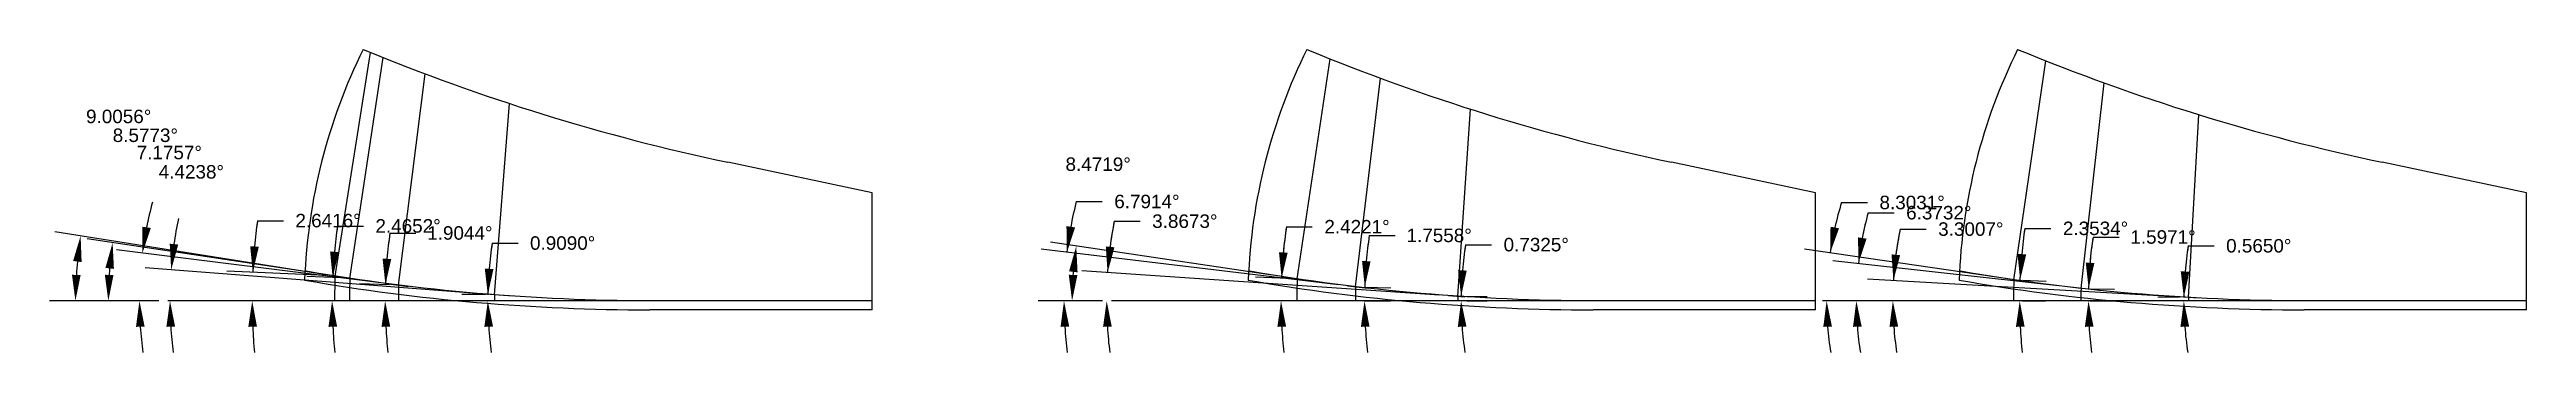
# Model space of a CAD drawing. Header units: inches. Extents: x 104.6 to 187.1, y -21.1 to -6.8.
# Drawn here: x 110.35 to 127.53, y -21.06 to -18.95 of the extents above; entities that cross this region are included whole.
import ezdxf

# ---------------------------------------------------------------- set-up
doc = ezdxf.new("R2010")
doc.units = ezdxf.units.IN
doc.header["$MEASUREMENT"] = 0
doc.header["$PDMODE"] = 35
doc.layers.get('Defpoints').update_dxf_attribs({"color": 10})
for name, color, linetype, true_color in [('Blade_1', 30, 'Continuous', 0xff7f00), ('Blade_2', 7, 'Continuous', 0xcccc00), ('Blade_3', 7, 'Continuous', 0x00cc00)]:
    doc.layers.add(name, color=color, linetype=linetype, true_color=true_color)
doc.styles.get("Standard").update_dxf_attribs({"font": 'arial.ttf'})
doc.dimstyles.get("Standard").update_dxf_attribs({"dimtxt": 0.09375, "dimasz": 0.18, "dimexe": 0.18, "dimexo": 0.0625, "dimgap": 0.09, "dimtad": 0, "dimtih": 1, "dimtoh": 1, "dimdec": 4, "dimzin": 0, "dimdsep": 46, "dimtxsty": 'Standard', "dimcen": 0.09, "dimadec": 4, "dimazin": 0, "dimtfac": 1, "dimtdec": 4, "dimtofl": 0, "dimtmove": 0, "dimatfit": 3, "dimfxl": 1, "dimtolj": 1, "dimtzin": 0, "dimarcsym": 0})

msp = doc.modelspace()

# ---------------------------------------------------------------- blocks, each defined once
blk = doc.blocks.new('*D51')
at = {"layer": 'Blade_1', "color": 0, "lineweight": -2, "transparency": 16777216}
blk.add_line((113.313, -20.646), (111.014, -20.468), dxfattribs=at)
for start, end in [(168.1783, 171.8772), (183.6989, 187.3979)]:
    blk.add_arc((113.974, -20.697), 2.789, start, end, dxfattribs=at)
at = {"layer": 'Blade_1', "color": 0, "transparency": 16777216}
for points in [[(111.243, -20.306), (111.184, -20.3), (111.194, -20.482)], [(111.161, -20.878), (111.221, -20.876), (111.186, -20.697)]]:
    blk.add_solid(points, dxfattribs=at)
at = {"layer": 'Defpoints', "color": 0, "transparency": 16777216}
for p in [(111.171, -20.697), (111.186, -20.625), (113.375, -20.651), (113.5, -20.66), (114.513, -20.697)]:
    blk.add_point(p, dxfattribs=at)
at = {"layer": 'Blade_1', "color": 0, "transparency": 16777216, "insert": (111.334, -19.801), "char_height": 0.09375, "attachment_point": 5}
blk.add_mtext('\\A1;4.4238°', dxfattribs=at)
blk = doc.blocks.new('*D52')
at = {"layer": 'Blade_1', "color": 0, "lineweight": -2, "transparency": 16777216}
for p, q in [((113.42, -20.296), (113.6, -20.296)), ((113.375, -20.654), (113.21, -20.652)), ((113.375, -20.697), (113.21, -20.697))]:
    blk.add_line(p, q, dxfattribs=at)
for start, end in [(171.3455, 179.091), (171.3499, 175.2205), (183.8706, 187.7412)]:
    blk.add_arc((116.055, -20.697), 2.665, start, end, dxfattribs=at)
at = {"layer": 'Blade_1', "color": 0, "transparency": 16777216}
for points in [[(113.429, -20.476), (113.369, -20.473), (113.39, -20.655)], [(113.366, -20.878), (113.426, -20.876), (113.39, -20.697)]]:
    blk.add_solid(points, dxfattribs=at)
at = {"layer": 'Defpoints', "color": 0, "transparency": 16777216}
for p in [(113.39, -20.683), (113.437, -20.655), (113.437, -20.697), (116.055, -20.697)]:
    blk.add_point(p, dxfattribs=at)
at = {"layer": 'Blade_1', "color": 0, "transparency": 16777216, "insert": (113.909, -20.296), "char_height": 0.09375, "attachment_point": 5}
blk.add_mtext('\\A1;0.9090°', dxfattribs=at)
blk = doc.blocks.new('*D56')
at = {"layer": 'Blade_1', "color": 0, "lineweight": -2, "transparency": 16777216}
for p, q in [((112.648, -20.572), (110.816, -20.342)), ((111.109, -20.697), (110.794, -20.697))]:
    blk.add_line(p, q, dxfattribs=at)
for start, end in [(165.0824, 168.9534), (183.8709, 187.7419)]:
    blk.add_arc((113.639, -20.697), 2.665, start, end, dxfattribs=at)
at = {"layer": 'Blade_1', "color": 0, "transparency": 16777216}
for points in [[(111.053, -20.191), (110.994, -20.182), (110.995, -20.364)], [(110.95, -20.878), (111.01, -20.876), (110.974, -20.697)]]:
    blk.add_solid(points, dxfattribs=at)
at = {"layer": 'Defpoints', "color": 0, "transparency": 16777216}
for p in [(110.976, -20.586), (112.71, -20.58), (112.834, -20.596), (111.171, -20.697), (114.513, -20.697)]:
    blk.add_point(p, dxfattribs=at)
at = {"layer": 'Blade_1', "color": 0, "transparency": 16777216, "insert": (111.181, -19.667), "char_height": 0.09375, "attachment_point": 5}
blk.add_mtext('\\A1;7.1757°', dxfattribs=at)
blk = doc.blocks.new('*D57')
at = {"layer": 'Blade_1', "color": 0, "lineweight": -2, "transparency": 16777216}
for p, q in [((112.711, -20.226), (112.891, -20.226)), ((112.709, -20.586), (112.5, -20.579)), ((112.707, -20.697), (112.498, -20.697))]:
    blk.add_line(p, q, dxfattribs=at)
for start, end in [(171.9846, 178.0956), (171.9867, 175.0412), (183.0544, 186.1089)]:
    blk.add_arc((116.055, -20.697), 3.377, start, end, dxfattribs=at)
at = {"layer": 'Blade_1', "color": 0, "transparency": 16777216}
for points in [[(112.72, -20.407), (112.66, -20.403), (112.68, -20.585)], [(112.653, -20.878), (112.713, -20.876), (112.678, -20.697)]]:
    blk.add_solid(points, dxfattribs=at)
at = {"layer": 'Defpoints', "color": 0, "transparency": 16777216}
for p in [(112.772, -20.588), (112.678, -20.66), (112.77, -20.697), (116.055, -20.697)]:
    blk.add_point(p, dxfattribs=at)
at = {"layer": 'Blade_1', "color": 0, "transparency": 16777216, "insert": (113.196, -20.226), "char_height": 0.09375, "attachment_point": 5}
blk.add_mtext('\\A1;1.9044°', dxfattribs=at)
blk = doc.blocks.new('*D59')
at = {"layer": 'Blade_1', "color": 0, "lineweight": -2, "transparency": 16777216}
for p, q in [((112.352, -20.529), (110.611, -20.266)), ((111.109, -20.697), (110.578, -20.697))]:
    blk.add_line(p, q, dxfattribs=at)
blk.add_arc((113.467, -20.697), 2.709, 175.2303, 176.1925, dxfattribs=at)
at = {"layer": 'Blade_1', "color": 0, "transparency": 16777216}
for points in [[(110.738, -20.468), (110.797, -20.475), (110.788, -20.293)], [(110.794, -20.518), (110.734, -20.516), (110.758, -20.697)]]:
    blk.add_solid(points, dxfattribs=at)
at = {"layer": 'Defpoints', "color": 0, "transparency": 16777216}
for p in [(110.762, -20.562), (112.414, -20.538), (112.454, -20.544), (111.171, -20.697), (114.513, -20.697)]:
    blk.add_point(p, dxfattribs=at)
at = {"layer": 'Blade_1', "color": 0, "transparency": 16777216, "insert": (111.015, -19.547), "char_height": 0.09375, "attachment_point": 5}
blk.add_mtext('\\A1;8.5773°', dxfattribs=at)
blk = doc.blocks.new('*D60')
at = {"layer": 'Blade_1', "color": 0, "lineweight": -2, "transparency": 16777216}
for p, q in [((112.347, -20.177), (112.527, -20.177)), ((112.371, -20.538), (112.134, -20.528)), ((112.368, -20.697), (112.13, -20.697))]:
    blk.add_line(p, q, dxfattribs=at)
for start, end in [(172.0238, 177.5348), (172.0254, 174.7801), (182.7547, 185.5094)]:
    blk.add_arc((116.055, -20.697), 3.744, start, end, dxfattribs=at)
at = {"layer": 'Blade_1', "color": 0, "transparency": 16777216}
for points in [[(112.356, -20.358), (112.296, -20.354), (112.314, -20.536)], [(112.285, -20.878), (112.345, -20.876), (112.31, -20.697)]]:
    blk.add_solid(points, dxfattribs=at)
at = {"layer": 'Defpoints', "color": 0, "transparency": 16777216}
for p in [(112.434, -20.541), (112.311, -20.643), (112.43, -20.697), (116.055, -20.697)]:
    blk.add_point(p, dxfattribs=at)
at = {"layer": 'Blade_1', "color": 0, "transparency": 16777216, "insert": (112.837, -20.177), "char_height": 0.09375, "attachment_point": 5}
blk.add_mtext('\\A1;2.4652°', dxfattribs=at)
blk = doc.blocks.new('*D66')
at = {"layer": 'Blade_1', "color": 0, "lineweight": -2, "transparency": 16777216}
for p, q in [((112.253, -20.513), (110.388, -20.217)), ((111.109, -20.697), (110.35, -20.697))]:
    blk.add_line(p, q, dxfattribs=at)
blk.add_arc((113.415, -20.697), 2.884, 174.5704, 176.424, dxfattribs=at)
at = {"layer": 'Blade_1', "color": 0, "transparency": 16777216}
for points in [[(110.514, -20.42), (110.573, -20.428), (110.566, -20.245)], [(110.566, -20.518), (110.506, -20.516), (110.53, -20.697)]]:
    blk.add_solid(points, dxfattribs=at)
at = {"layer": 'Defpoints', "color": 0, "transparency": 16777216}
for p in [(110.534, -20.546), (112.315, -20.523), (112.347, -20.528), (111.171, -20.697), (114.513, -20.697)]:
    blk.add_point(p, dxfattribs=at)
at = {"layer": 'Blade_1', "color": 0, "transparency": 16777216, "insert": (110.83, -19.416), "char_height": 0.09375, "attachment_point": 5}
blk.add_mtext('\\A1;9.0056°', dxfattribs=at)
blk = doc.blocks.new('*D67')
at = {"layer": 'Blade_1', "color": 0, "lineweight": -2, "transparency": 16777216}
for p, q in [((111.792, -20.14), (111.972, -20.14)), ((112.268, -20.522), (111.58, -20.491)), ((112.264, -20.697), (111.576, -20.697))]:
    blk.add_line(p, q, dxfattribs=at)
for start, end in [(172.5591, 177.3584), (172.5601, 174.9592), (182.3991, 184.7983)]:
    blk.add_arc((116.055, -20.697), 4.299, start, end, dxfattribs=at)
at = {"layer": 'Blade_1', "color": 0, "transparency": 16777216}
for points in [[(111.802, -20.321), (111.742, -20.317), (111.76, -20.499)], [(111.729, -20.878), (111.789, -20.876), (111.756, -20.697)]]:
    blk.add_solid(points, dxfattribs=at)
at = {"layer": 'Defpoints', "color": 0, "transparency": 16777216}
for p in [(112.331, -20.525), (111.756, -20.631), (112.327, -20.697), (116.055, -20.697)]:
    blk.add_point(p, dxfattribs=at)
at = {"layer": 'Blade_1', "color": 0, "transparency": 16777216, "insert": (112.282, -20.14), "char_height": 0.09375, "attachment_point": 5}
blk.add_mtext('\\A1;2.6416°', dxfattribs=at)
blk = doc.blocks.new('*D99')
at = {"layer": 'Blade_2', "color": 0, "lineweight": -2, "transparency": 16777216}
for p, q in [((120.171, -20.307), (120.351, -20.307)), ((120.179, -20.666), (120.32, -20.668)), ((120.179, -20.697), (120.32, -20.697))]:
    blk.add_line(p, q, dxfattribs=at)
for start, end in [(170.8711, 179.2675), (170.8767, 175.0721), (184.1954, 188.3907)]:
    blk.add_arc((122.599, -20.697), 2.459, start, end, dxfattribs=at)
at = {"layer": 'Blade_2', "color": 0, "transparency": 16777216}
for points in [[(120.179, -20.487), (120.119, -20.484), (120.14, -20.666)], [(120.117, -20.878), (120.177, -20.876), (120.14, -20.697)]]:
    blk.add_solid(points, dxfattribs=at)
at = {"layer": 'Defpoints', "color": 0, "transparency": 16777216}
for p in [(120.117, -20.665), (120.117, -20.697), (120.14, -20.687), (122.599, -20.697)]:
    blk.add_point(p, dxfattribs=at)
at = {"layer": 'Blade_2', "color": 0, "transparency": 16777216, "insert": (120.661, -20.307), "char_height": 0.09375, "attachment_point": 5}
blk.add_mtext('\\A1;0.7325°', dxfattribs=at)
blk = doc.blocks.new('*D100')
at = {"layer": 'Blade_2', "color": 0, "lineweight": -2, "transparency": 16777216}
for p, q in [((119.503, -20.243), (119.683, -20.243)), ((119.471, -20.601), (119.652, -20.607)), ((119.47, -20.697), (119.65, -20.697))]:
    blk.add_line(p, q, dxfattribs=at)
for start, end in [(171.6475, 178.2442), (171.6502, 174.9472), (183.297, 186.5939)]:
    blk.add_arc((122.599, -20.697), 3.129, start, end, dxfattribs=at)
at = {"layer": 'Blade_2', "color": 0, "transparency": 16777216}
for points in [[(119.512, -20.423), (119.453, -20.42), (119.472, -20.601)], [(119.445, -20.878), (119.505, -20.876), (119.47, -20.697)]]:
    blk.add_solid(points, dxfattribs=at)
at = {"layer": 'Defpoints', "color": 0, "transparency": 16777216}
for p in [(119.409, -20.599), (119.407, -20.697), (119.47, -20.665), (122.599, -20.697)]:
    blk.add_point(p, dxfattribs=at)
at = {"layer": 'Blade_2', "color": 0, "transparency": 16777216, "insert": (119.988, -20.243), "char_height": 0.09375, "attachment_point": 5}
blk.add_mtext('\\A1;1.7558°', dxfattribs=at)
blk = doc.blocks.new('*D101')
at = {"layer": 'Blade_2', "color": 0, "lineweight": -2, "transparency": 16777216}
for p, q in [((118.927, -20.182), (119.107, -20.182)), ((118.941, -20.542), (118.715, -20.533)), ((118.938, -20.697), (118.711, -20.697))]:
    blk.add_line(p, q, dxfattribs=at)
for start, end in [(172.0121, 177.5779), (172.0137, 174.7958), (182.7821, 185.5642)]:
    blk.add_arc((122.599, -20.697), 3.707, start, end, dxfattribs=at)
at = {"layer": 'Blade_2', "color": 0, "transparency": 16777216}
for points in [[(118.937, -20.363), (118.877, -20.359), (118.895, -20.54)], [(118.866, -20.878), (118.926, -20.876), (118.891, -20.697)]]:
    blk.add_solid(points, dxfattribs=at)
at = {"layer": 'Defpoints', "color": 0, "transparency": 16777216}
for p in [(119.003, -20.545), (118.892, -20.645), (119, -20.697), (122.599, -20.697)]:
    blk.add_point(p, dxfattribs=at)
at = {"layer": 'Blade_2', "color": 0, "transparency": 16777216, "insert": (119.418, -20.182), "char_height": 0.09375, "attachment_point": 5}
blk.add_mtext('\\A1;2.4221°', dxfattribs=at)
blk = doc.blocks.new('*D102')
at = {"layer": 'Blade_2', "color": 0, "lineweight": -2, "transparency": 16777216}
for p, q in [((117.735, -20.144), (117.915, -20.144)), ((119.991, -20.657), (117.509, -20.489)), ((117.653, -20.697), (117.502, -20.697))]:
    blk.add_line(p, q, dxfattribs=at)
for start, end in [(169.0267, 176.1327), (169.0301, 172.5814), (183.5513, 187.1026)]:
    blk.add_arc((120.586, -20.697), 2.905, start, end, dxfattribs=at)
at = {"layer": 'Blade_2', "color": 0, "transparency": 16777216}
for points in [[(117.736, -20.325), (117.676, -20.319), (117.688, -20.501)], [(117.657, -20.878), (117.717, -20.876), (117.682, -20.697)]]:
    blk.add_solid(points, dxfattribs=at)
at = {"layer": 'Defpoints', "color": 0, "transparency": 16777216}
for p in [(117.682, -20.632), (117.716, -20.697), (120.053, -20.661), (120.165, -20.669), (121.057, -20.697)]:
    blk.add_point(p, dxfattribs=at)
at = {"layer": 'Blade_2', "color": 0, "transparency": 16777216, "insert": (118.224, -20.144), "char_height": 0.09375, "attachment_point": 5}
blk.add_mtext('\\A1;3.8673°', dxfattribs=at)
blk = doc.blocks.new('*D103')
at = {"layer": 'Blade_2', "color": 0, "lineweight": -2, "transparency": 16777216}
for p, q in [((117.471, -20.007), (117.651, -20.007)), ((119.289, -20.585), (117.227, -20.339)), ((117.653, -20.697), (117.206, -20.697))]:
    blk.add_line(p, q, dxfattribs=at)
for start, end in [(165.9502, 173.2086), (165.9538, 169.5812), (183.6274, 187.2547)]:
    blk.add_arc((120.23, -20.697), 2.844, start, end, dxfattribs=at)
at = {"layer": 'Blade_2', "color": 0, "transparency": 16777216}
for points in [[(117.463, -20.187), (117.403, -20.178), (117.406, -20.361)], [(117.362, -20.878), (117.422, -20.876), (117.386, -20.697)]]:
    blk.add_solid(points, dxfattribs=at)
at = {"layer": 'Defpoints', "color": 0, "transparency": 16777216}
for p in [(117.388, -20.585), (119.351, -20.592), (119.495, -20.609), (117.716, -20.697), (121.057, -20.697)]:
    blk.add_point(p, dxfattribs=at)
at = {"layer": 'Blade_2', "color": 0, "transparency": 16777216, "insert": (117.961, -20.007), "char_height": 0.09375, "attachment_point": 5}
blk.add_mtext('\\A1;6.7914°', dxfattribs=at)
blk = doc.blocks.new('*D104')
at = {"layer": 'Blade_2', "color": 0, "lineweight": -2, "transparency": 16777216}
for p, q in [((118.83, -20.519), (117.293, -20.29)), ((117.653, -20.697), (117.262, -20.697))]:
    blk.add_line(p, q, dxfattribs=at)
blk.add_arc((120.024, -20.697), 2.582, 175.5233, 176.0048, dxfattribs=at)
at = {"layer": 'Blade_2', "color": 0, "transparency": 16777216}
for points in [[(117.421, -20.492), (117.48, -20.499), (117.471, -20.317)], [(117.479, -20.518), (117.419, -20.516), (117.442, -20.697)]]:
    blk.add_solid(points, dxfattribs=at)
at = {"layer": 'Defpoints', "color": 0, "transparency": 16777216}
for p in [(117.446, -20.57), (118.891, -20.528), (119.068, -20.555), (117.716, -20.697), (121.057, -20.697)]:
    blk.add_point(p, dxfattribs=at)
at = {"layer": 'Blade_2', "color": 0, "transparency": 16777216, "insert": (117.623, -19.748), "char_height": 0.09375, "attachment_point": 5}
blk.add_mtext('\\A1;8.4719°', dxfattribs=at)
blk = doc.blocks.new('*D111')
at = {"layer": 'Blade_3', "color": 0, "lineweight": -2, "transparency": 16777216}
for p, q in [((123.185, -20.199), (123.365, -20.199)), ((125.059, -20.667), (122.958, -20.546))]:
    blk.add_line(p, q, dxfattribs=at)
for start, end in [(168.2754, 176.6993), (168.2811, 172.4902), (184.2091, 188.4182)]:
    blk.add_arc((125.585, -20.697), 2.451, start, end, dxfattribs=at)
at = {"layer": 'Blade_3', "color": 0, "transparency": 16777216}
for points in [[(123.185, -20.38), (123.125, -20.374), (123.138, -20.556)], [(123.111, -20.878), (123.171, -20.876), (123.134, -20.697)]]:
    blk.add_solid(points, dxfattribs=at)
at = {"layer": 'Defpoints', "color": 0, "transparency": 16777216}
for p in [(122.645, -20.697), (123.134, -20.65), (125.121, -20.67), (125.252, -20.678), (125.986, -20.697)]:
    blk.add_point(p, dxfattribs=at)
at = {"layer": 'Blade_3', "color": 0, "transparency": 16777216, "insert": (123.675, -20.199), "char_height": 0.09375, "attachment_point": 5}
blk.add_mtext('\\A1;3.3007°', dxfattribs=at)
blk = doc.blocks.new('*D112')
at = {"layer": 'Blade_3', "color": 0, "lineweight": -2, "transparency": 16777216}
for p, q in [((122.963, -20.085), (123.143, -20.085)), ((124.282, -20.593), (122.717, -20.418))]:
    blk.add_line(p, q, dxfattribs=at)
for start, end in [(164.7629, 173.6268), (164.7696, 169.1982), (184.4286, 188.8572)]:
    blk.add_arc((125.21, -20.697), 2.329, start, end, dxfattribs=at)
at = {"layer": 'Blade_3', "color": 0, "transparency": 16777216}
for points in [[(122.952, -20.265), (122.893, -20.256), (122.895, -20.438)], [(122.858, -20.878), (122.918, -20.876), (122.881, -20.697)]]:
    blk.add_solid(points, dxfattribs=at)
at = {"layer": 'Defpoints', "color": 0, "transparency": 16777216}
for p in [(122.883, -20.611), (124.344, -20.6), (122.645, -20.697), (124.509, -20.619), (125.986, -20.697)]:
    blk.add_point(p, dxfattribs=at)
at = {"layer": 'Blade_3', "color": 0, "transparency": 16777216, "insert": (123.453, -20.085), "char_height": 0.09375, "attachment_point": 5}
blk.add_mtext('\\A1;6.3732°', dxfattribs=at)
blk = doc.blocks.new('*D113')
at = {"layer": 'Blade_3', "color": 0, "lineweight": -2, "transparency": 16777216}
for p, q in [((122.779, -20.014), (122.959, -20.014)), ((123.854, -20.533), (122.521, -20.339))]:
    blk.add_line(p, q, dxfattribs=at)
for start, end in [(162.7192, 171.6969), (162.7261, 167.2115), (184.4854, 188.9708)]:
    blk.add_arc((124.975, -20.697), 2.3, start, end, dxfattribs=at)
at = {"layer": 'Blade_3', "color": 0, "transparency": 16777216}
for points in [[(122.761, -20.193), (122.702, -20.182), (122.699, -20.365)], [(122.652, -20.878), (122.712, -20.876), (122.675, -20.697)]]:
    blk.add_solid(points, dxfattribs=at)
at = {"layer": 'Defpoints', "color": 0, "transparency": 16777216}
for p in [(122.677, -20.586), (123.916, -20.542), (124.007, -20.556), (122.645, -20.697), (125.986, -20.697)]:
    blk.add_point(p, dxfattribs=at)
at = {"layer": 'Blade_3', "color": 0, "transparency": 16777216, "insert": (123.268, -20.014), "char_height": 0.09375, "attachment_point": 5}
blk.add_mtext('\\A1;8.3031°', dxfattribs=at)
blk = doc.blocks.new('*D114')
at = {"layer": 'Blade_3', "color": 0, "lineweight": -2, "transparency": 16777216}
for p, q in [((125.183, -20.315), (125.363, -20.315)), ((125.121, -20.673), (124.972, -20.672)), ((125.121, -20.697), (124.972, -20.697))]:
    blk.add_line(p, q, dxfattribs=at)
for start, end in [(170.7468, 179.435), (170.753, 175.094), (184.341, 188.682)]:
    blk.add_arc((127.528, -20.697), 2.376, start, end, dxfattribs=at)
at = {"layer": 'Blade_3', "color": 0, "transparency": 16777216}
for points in [[(125.191, -20.495), (125.131, -20.492), (125.152, -20.674)], [(125.129, -20.878), (125.189, -20.876), (125.152, -20.697)]]:
    blk.add_solid(points, dxfattribs=at)
at = {"layer": 'Defpoints', "color": 0, "transparency": 16777216}
for p in [(125.152, -20.689), (125.184, -20.674), (125.184, -20.697), (127.528, -20.697)]:
    blk.add_point(p, dxfattribs=at)
at = {"layer": 'Blade_3', "color": 0, "transparency": 16777216, "insert": (125.672, -20.315), "char_height": 0.09375, "attachment_point": 5}
blk.add_mtext('\\A1;0.5650°', dxfattribs=at)
blk = doc.blocks.new('*D115')
at = {"layer": 'Blade_3', "color": 0, "lineweight": -2, "transparency": 16777216}
for p, q in [((124.523, -20.254), (124.703, -20.254)), ((124.502, -20.613), (124.672, -20.617)), ((124.501, -20.697), (124.671, -20.697))]:
    blk.add_line(p, q, dxfattribs=at)
for start, end in [(171.6087, 178.4029), (171.6117, 175.0073), (183.3956, 186.7911)]:
    blk.add_arc((127.528, -20.697), 3.038, start, end, dxfattribs=at)
at = {"layer": 'Blade_3', "color": 0, "transparency": 16777216}
for points in [[(124.532, -20.434), (124.472, -20.431), (124.492, -20.612)], [(124.466, -20.878), (124.526, -20.876), (124.491, -20.697)]]:
    blk.add_solid(points, dxfattribs=at)
at = {"layer": 'Defpoints', "color": 0, "transparency": 16777216}
for p in [(124.439, -20.611), (124.438, -20.697), (124.491, -20.669), (127.528, -20.697)]:
    blk.add_point(p, dxfattribs=at)
at = {"layer": 'Blade_3', "color": 0, "transparency": 16777216, "insert": (125.008, -20.254), "char_height": 0.09375, "attachment_point": 5}
blk.add_mtext('\\A1;1.5971°', dxfattribs=at)
blk = doc.blocks.new('*D116')
at = {"layer": 'Blade_3', "color": 0, "lineweight": -2, "transparency": 16777216}
for p, q in [((124.05, -20.194), (124.23, -20.194)), ((124.036, -20.553), (124.197, -20.56)), ((124.033, -20.697), (124.194, -20.697))]:
    blk.add_line(p, q, dxfattribs=at)
for start, end in [(171.7753, 177.6466), (171.7773, 174.7119), (182.9347, 185.8693)]:
    blk.add_arc((127.528, -20.697), 3.515, start, end, dxfattribs=at)
at = {"layer": 'Blade_3', "color": 0, "transparency": 16777216}
for points in [[(124.059, -20.375), (123.999, -20.371), (124.017, -20.553)], [(123.988, -20.878), (124.048, -20.876), (124.014, -20.697)]]:
    blk.add_solid(points, dxfattribs=at)
at = {"layer": 'Defpoints', "color": 0, "transparency": 16777216}
for p in [(123.974, -20.551), (123.971, -20.697), (124.014, -20.649), (127.528, -20.697)]:
    blk.add_point(p, dxfattribs=at)
at = {"layer": 'Blade_3', "color": 0, "transparency": 16777216, "insert": (124.54, -20.194), "char_height": 0.09375, "attachment_point": 5}
blk.add_mtext('\\A1;2.3534°', dxfattribs=at)

# ---------------------------------------------------------------- dimensions: what is measured, and where the dimension line sits
at = {"layer": 'Blade_1'}
for base, line1, line2, picture, middle in [((110.53442204, -20.5459415), ((114.51252537, -20.69699649), (111.17148846, -20.69699649)), ((112.34668664, -20.52769553), (112.3150811, -20.52268656)), '*D66', (110.83049621, -19.41603924)), ((110.76157041, -20.56186495), ((114.51252537, -20.69699649), (111.17148846, -20.69699649)), ((112.41406663, -20.5381313), (112.45361925, -20.54409702)), '*D59', (111.01455444, -19.54665209)), ((110.976163, -20.585784), ((114.512525, -20.696996), (111.171488, -20.696996)), ((112.709551, -20.580028), (112.833572, -20.595642)), '*D56', (111.180875, -19.667173)), ((111.1864775, -20.6252337), ((114.5125254, -20.6969965), (111.1714885, -20.6969965)), ((113.4997896, -20.6602943), (113.375162, -20.6506526)), '*D51', (111.3335116, -19.80072))]:
    dim = msp.add_angular_dim_2l(base=base, line1=line1, line2=line2, dimstyle='Standard', dxfattribs=at)
    dim.commit()
    dim.dimension.update_dxf_attribs({"geometry": picture, "text_midpoint": middle, "dimtype": 162})
for base, p1, p2, picture, middle in [((111.756082, -20.63093), (112.330884, -20.525191), (112.326923, -20.696996), '*D67', (112.281988, -20.140251)), ((112.310767, -20.643299), (112.433843, -20.541114), (112.430489, -20.696996), '*D60', (112.836814, -20.177441)), ((112.677966, -20.659584), (112.771561, -20.587835), (112.769747, -20.696996), '*D57', (113.195748, -20.226126)), ((113.389634, -20.682904), (113.437476, -20.655473), (113.437146, -20.696996), '*D52', (113.909352, -20.295972))]:
    dim = msp.add_angular_dim_3p(base=base, center=(116.054625, -20.696996), p1=p1, p2=p2, dimstyle='Standard', dxfattribs=at)
    dim.commit()
    dim.dimension.update_dxf_attribs({"geometry": picture, "text_midpoint": middle})
at = {"layer": 'Blade_2'}
dim = msp.add_angular_dim_2l(base=(117.445631, -20.569791), line1=((121.056727, -20.696996), (117.71569, -20.696996)), line2=((118.891338, -20.528223), (119.068451, -20.554604)), dimstyle='Standard', dxfattribs=at)
dim.commit()
dim.dimension.update_dxf_attribs({"geometry": '*D104', "text_midpoint": (117.623396, -19.747562), "dimtype": 162})
for base, line2, picture, middle in [((117.3883069, -20.5846707), ((119.3513496, -20.5923889), (119.4948604, -20.6094797)), '*D103', (117.9608217, -20.0066578)), ((117.6823913, -20.6316535), ((120.0534509, -20.6609843), (120.1651404, -20.6685344)), '*D102', (118.2241415, -20.1441147))]:
    dim = msp.add_angular_dim_2l(base=base, line1=((121.0567271, -20.6969965), (117.7156902, -20.6969965)), line2=line2, dimstyle='Standard', dxfattribs=at)
    dim.commit()
    dim.dimension.update_dxf_attribs({"geometry": picture, "text_midpoint": middle})
for base, center, p1, p2, picture, middle in [((118.89181, -20.64476), (122.59883, -20.697), (119.0034, -20.54492), (119.00019, -20.697), '*D101', (119.41762, -20.1818)), ((119.470459, -20.665039), (122.598827, -20.696996), (119.408544, -20.5992), (119.407045, -20.696996), '*D100', (119.988478, -20.242538)), ((120.140054, -20.686518), (122.598827, -20.696996), (120.116708, -20.66526), (120.116505, -20.696996), '*D99', (120.660586, -20.306893))]:
    dim = msp.add_angular_dim_3p(base=base, center=center, p1=p1, p2=p2, dimstyle='Standard', dxfattribs=at)
    dim.commit()
    dim.dimension.update_dxf_attribs({"geometry": picture, "text_midpoint": middle})
at = {"layer": 'Blade_3'}
for base, line1, line2, picture, middle in [((122.6774617, -20.5859419), ((125.9863299, -20.6969965), (122.645293, -20.6969965)), ((124.0072612, -20.555813), (123.9156171, -20.5424385)), '*D113', (123.2680696, -20.0138036)), ((122.882615, -20.610649), ((125.98633, -20.696996), (122.645293, -20.696996)), ((124.50858, -20.61861), (124.344301, -20.600261)), '*D112', (123.452565, -20.08481)), ((123.1344462, -20.6499385), ((125.9863299, -20.6969965), (122.645293, -20.6969965)), ((125.2523145, -20.6778235), (125.1212611, -20.6702655)), '*D111', (123.6745067, -20.1989821))]:
    dim = msp.add_angular_dim_2l(base=base, line1=line1, line2=line2, dimstyle='Standard', dxfattribs=at)
    dim.commit()
    dim.dimension.update_dxf_attribs({"geometry": picture, "text_midpoint": middle})
for base, center, p1, p2, picture, middle in [((124.014096, -20.648877), (127.52843, -20.696996), (123.973609, -20.550902), (123.970609, -20.696996), '*D116', (124.540126, -20.194207)), ((124.490852, -20.668771), (127.52843, -20.696996), (124.439206, -20.610862), (124.438005, -20.696996), '*D115', (125.008239, -20.253698)), ((125.1521, -20.68919), (127.52843, -20.697), (125.18387, -20.67388), (125.18376, -20.697), '*D114', (125.67242, -20.31488))]:
    dim = msp.add_angular_dim_3p(base=base, center=center, p1=p1, p2=p2, dimstyle='Standard', dxfattribs=at)
    dim.commit()
    dim.dimension.update_dxf_attribs({"geometry": picture, "text_midpoint": middle})

# ---------------------------------------------------------------- linework, layer by layer
for p, q in [((116.05463, -19.947), (115.05463, -19.73444)), ((122.59883, -19.947), (121.59883, -19.73444)), ((127.52843, -19.947), (126.52843, -19.73444)), ((116.05463, -20.697), (116.05463, -19.947)), ((122.59883, -20.697), (122.59883, -19.947)), ((127.52843, -20.697), (127.52843, -19.947)), ((116.05463, -20.7595), (114.51253, -20.7595)), ((116.05463, -20.7595), (116.05463, -20.697)), ((122.59883, -20.7595), (121.05673, -20.7595)), ((122.59883, -20.7595), (122.59883, -20.697)), ((127.52843, -20.7595), (125.98633, -20.7595)), ((127.52843, -20.7595), (127.52843, -20.697))]:
    msp.add_line(p, q)
at = {"color": 1}
for p, q in [((114.51253, -20.697), (111.17149, -20.697)), ((121.05673, -20.697), (117.71569, -20.697)), ((125.98633, -20.697), (122.64529, -20.697))]:
    msp.add_line(p, q, dxfattribs=at)
for points in [[(116.05463, -20.697), (114.51253, -20.697, -0.04296551), (112.13042, -20.49192)], [(122.59883, -20.697), (121.05673, -20.697, -0.04296551), (118.67462, -20.49192)], [(127.52843, -20.697), (125.98633, -20.697, -0.04296551), (123.60423, -20.49192)]]:
    msp.add_lwpolyline(points, format="xyb")
for centre, radius, start, end in [((116.05463, -20.697), 3.9375, 153.658483, 177.911502), ((118.06934, -5.5513), 14.5, 247.523693, 258), ((122.59883, -20.697), 3.9375, 153.658483, 177.911502), ((124.61355, -5.5513), 14.5, 247.523693, 258), ((127.52843, -20.697), 3.9375, 153.658483, 177.911502), ((129.54315, -5.5513), 14.5, 247.523693, 258), ((114.51253, -6.7595), 14, 260.159083, 270), ((121.05673, -6.7595), 14, 260.159083, 270), ((125.98633, -6.7595), 14, 260.159083, 270)]:
    msp.add_arc(centre, radius, start, end)
at = {"layer": 'Blade_1'}
for p, q in [((112.33088, -20.52519), (112.57721, -18.97093)), ((112.43384, -20.54111), (112.66529, -19.00664)), ((112.77156, -20.58784), (112.95637, -19.11992)), ((113.43748, -20.65547), (113.54034, -19.32585)), ((112.34669, -20.5277), (112.31508, -20.52269)), ((112.41407, -20.53813), (112.45362, -20.5441)), ((112.70955, -20.58003), (112.83357, -20.59564)), ((112.7166, -20.58095), (112.84063, -20.5965)), ((113.49979, -20.66029), (113.37516, -20.65065)), ((113.56367, -20.6648), (113.439, -20.65573))]:
    msp.add_line(p, q, dxfattribs=at)
for radius, start in [(3.7277, 177.358369), (3.62414, 177.534818), (3.28488, 178.095627), (2.61748, 179.091035)]:
    msp.add_arc((116.05463, -20.697), radius, start, 180, dxfattribs=at)
at = {"layer": 'Blade_2'}
for p, q in [((119.0034, -20.54492), (119.23123, -19.01535)), ((119.40854, -20.5992), (119.58113, -19.15)), ((120.11671, -20.66526), (120.20462, -19.36475)), ((118.89134, -20.52822), (119.06845, -20.5546)), ((119.35135, -20.59239), (119.49486, -20.60948)), ((120.05345, -20.66098), (120.16514, -20.66853))]:
    msp.add_line(p, q, dxfattribs=at)
for radius, start in [(3.59864, 177.577914), (3.19178, 178.24418), (2.48232, 179.267463)]:
    msp.add_arc((122.59883, -20.697), radius, start, 180, dxfattribs=at)
at = {"layer": 'Blade_3'}
for p, q in [((123.97361, -20.5509), (124.19568, -19.02923)), ((124.43921, -20.61086), (124.59877, -19.18226)), ((125.18387, -20.67388), (125.25714, -19.40338)), ((124.00726, -20.55581), (123.91562, -20.54244)), ((124.50858, -20.61861), (124.3443, -20.60026)), ((125.25231, -20.67782), (125.12126, -20.67027))]:
    msp.add_line(p, q, dxfattribs=at)
for radius, start in [(3.55782, 177.646605), (3.09042, 178.40287), (2.34467, 179.435013)]:
    msp.add_arc((127.52843, -20.697), radius, start, 180, dxfattribs=at)

msp.set_redraw_order([(e.dxf.handle, doc.entitydb.next_handle()) for e in msp.query("TEXT MTEXT ATTDEF DIMENSION ARC_DIMENSION")])  # texts and dimensions are drawn at this point

doc.saveas('drawing.dxf')
